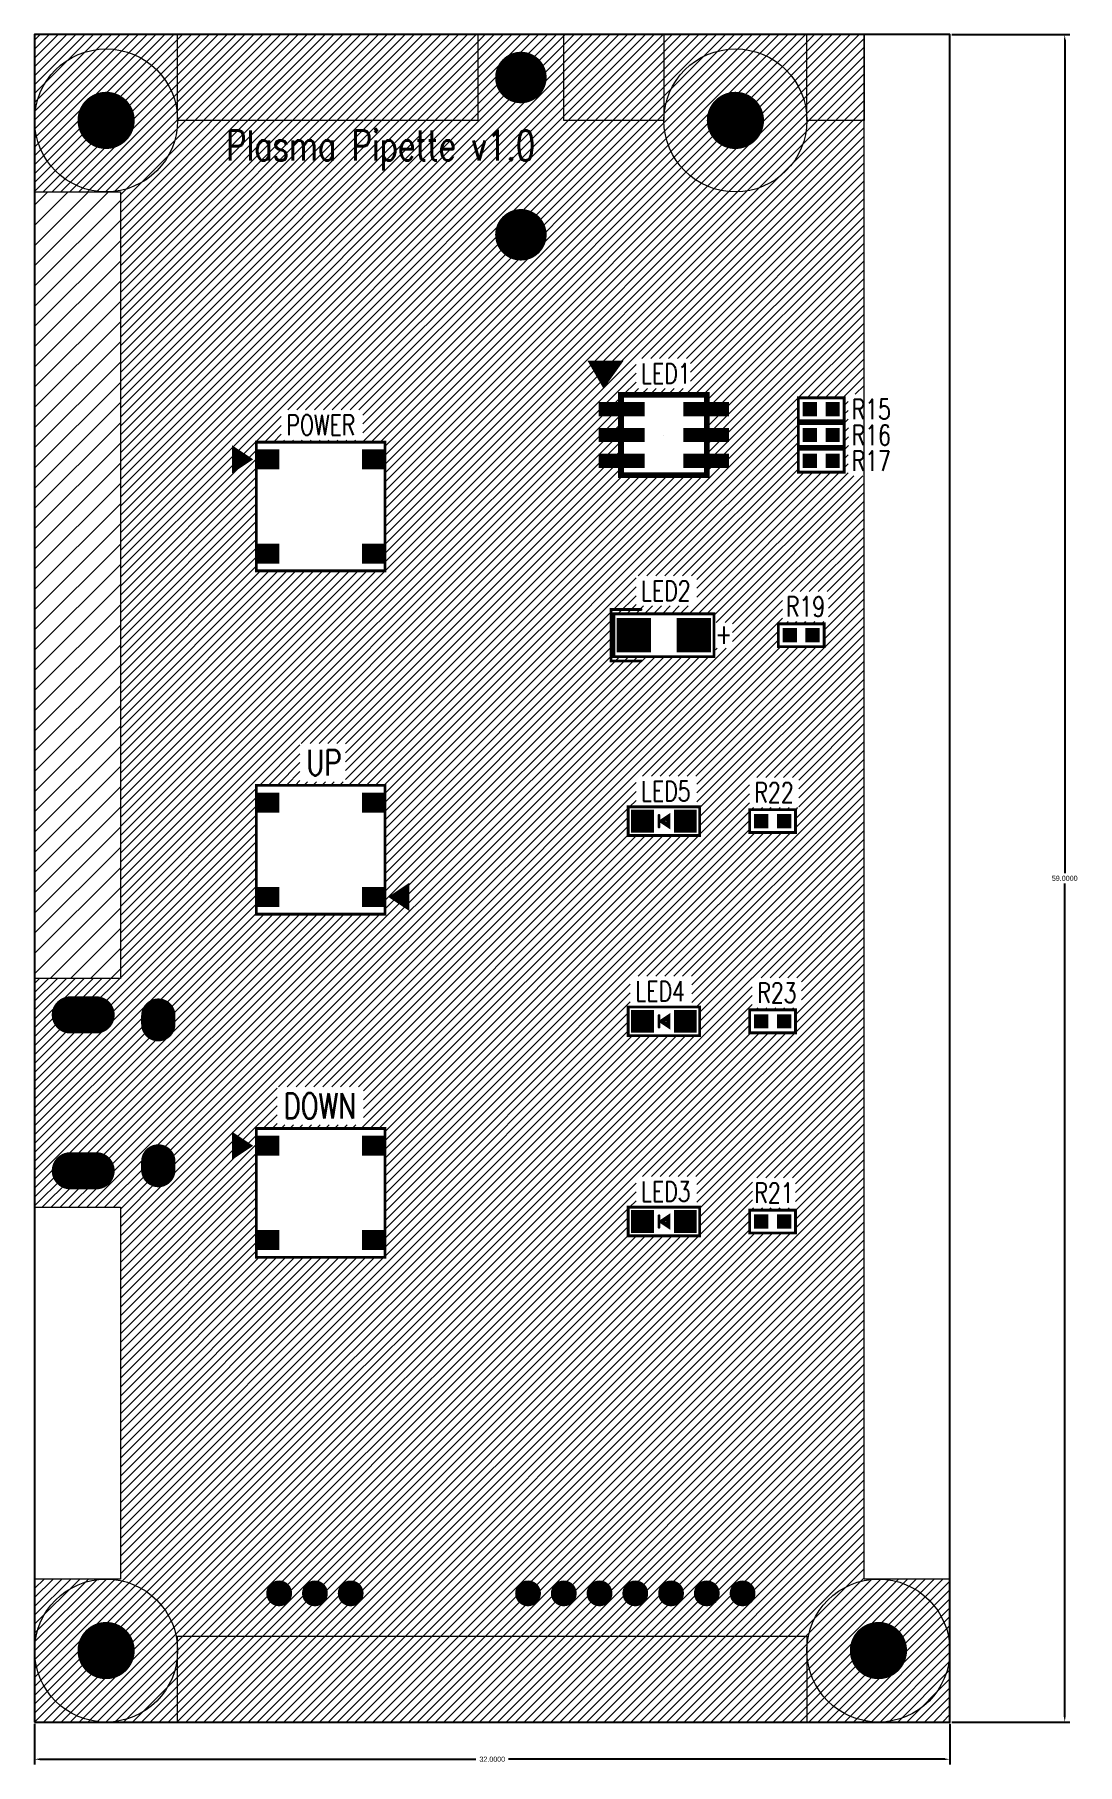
# Model space of a CAD drawing. Extents: x 0 to 36.5, y -1.5 to 59.
import ezdxf
from ezdxf.enums import TextEntityAlignment as Align

# ---------------------------------------------------------------- set-up
doc = ezdxf.new("R2010")
doc.units = 0
doc.header["$MEASUREMENT"] = 0
doc.linetypes.add('KEEPOUT_10000000$0', pattern=[2, 1, 1])
doc.layers.get('0').update_dxf_attribs({"linetype": 'CONTINUOUS'})
doc.layers.get('Defpoints').update_dxf_attribs({"linetype": 'CONTINUOUS'})
for name, color, linetype, lineweight in [('AM_5', 92, 'CONTINUOUS', 15), ('AM_8', 1, 'CONTINUOUS', 15), ('KEEPOUT_00', 1, 'CONTINUOUS', 15), ('KEEPOUT_01', 1, 'CONTINUOUS', 15)]:
    doc.layers.add(name, color=color, linetype=linetype, lineweight=lineweight)
for name, color, linetype in [('DRIL_NPLTE_THRU_01', 96, 'CONTINUOUS'), ('DRIL_PLTE_THRU_01', 96, 'CONTINUOUS'), ('DRIL_SYMBOL', 254, 'CONTINUOUS'), ('PADS_INNER', 3, 'CONTINUOUS'), ('PADS_TOP', 3, 'CONTINUOUS'), ('PART_NAME_01', 250, 'CONTINUOUS'), ('PART_TOP_2DLINE_00', 254, 'CONTINUOUS'), ('PART_TOP_2DLINE_01', 254, 'CONTINUOUS'), ('PART_TOP_2DLINE_126', 254, 'CONTINUOUS'), ('PART_TOP_TEXT_126', 254, 'CONTINUOUS'), ('TAG_00', 254, 'CONTINUOUS'), ('TAG_01', 254, 'CONTINUOUS'), ('TEXT_126', 254, 'CONTINUOUS')]:
    doc.layers.add(name, color=color, linetype=linetype)
doc.styles.add('W0$1', font='simplex', dxfattribs={"width": 0.75})
doc.styles.add('W0$127', font='simplex', dxfattribs={"width": 0.75})
doc.dimstyles.new('Standard$0', dxfattribs={"dimtxt": 0.18, "dimasz": 0.18, "dimexe": 0.18, "dimexo": 0.0625, "dimgap": 0.09, "dimtad": 0, "dimtih": 1, "dimtoh": 1, "dimdec": 4, "dimzin": 0, "dimdsep": 46, "dimtxsty": 'Standard', "dimcen": 0.09, "dimadec": 0, "dimazin": 0, "dimtfac": 1, "dimtdec": 4, "dimtofl": 0, "dimtmove": 0, "dimatfit": 3, "dimfxl": 1, "dimtolj": 1, "dimtzin": 0, "dimarcsym": 0})

msp = doc.modelspace()

# ---------------------------------------------------------------- texts
at = {"layer": 'TEXT_126', "style": 'W0$1', "width": 0.75}
msp.add_text('Plasma Pipette v1.0', height=1.05, dxfattribs=at).set_placement((6.7, 54.6))

# ---------------------------------------------------------------- blocks, each defined once
blk = doc.blocks.new('KEEPOUT_27')
at = {"layer": 'KEEPOUT_00', "linetype": 'KEEPOUT_10000000$0'}
blk.add_lwpolyline([(0, 5), (0, 18), (3, 18), (3, 5)], close=True, dxfattribs=at)
blk = doc.blocks.new('KEEPOUT_28')
at = {"layer": 'KEEPOUT_00', "linetype": 'KEEPOUT_10000000$0'}
blk.add_lwpolyline([(0, 5), (0, 59), (3, 59), (3, 5)], close=True, dxfattribs=at)
blk = doc.blocks.new('KEEPOUT_30')
at = {"layer": 'KEEPOUT_00', "linetype": 'KEEPOUT_10000000$0'}
blk.add_lwpolyline([(0, 5), (0, 32.5), (3, 32.5), (3, 5)], close=True, dxfattribs=at)
blk = doc.blocks.new('KEEPOUT_31')
at = {"layer": 'KEEPOUT_01', "linetype": 'KEEPOUT_10000000$0'}
blk.add_lwpolyline([(-27, 0), (-37.5, 0), (-37.5, 3), (-27, 3)], close=True, dxfattribs=at)
blk = doc.blocks.new('KEEPOUT_32')
at = {"layer": 'KEEPOUT_01', "linetype": 'KEEPOUT_10000000$0'}
blk.add_lwpolyline([(-13.8, 0), (-35.8, 0), (-35.8, 3), (-13.8, 3)], close=True, dxfattribs=at)
blk = doc.blocks.new('KEEPOUT_39')
at = {"layer": 'KEEPOUT_01', "linetype": 'KEEPOUT_10000000$0'}
blk.add_lwpolyline([(-35.4, 0), (-38.9, 0), (-38.9, 3), (-35.4, 3)], close=True, dxfattribs=at)
blk = doc.blocks.new('KEEPOUT_40')
at = {"layer": 'KEEPOUT_01', "linetype": 'KEEPOUT_10000000$0'}
blk.add_lwpolyline([(-36.9, 0), (-38.9, 0), (-38.9, 3), (-36.9, 3)], close=True, dxfattribs=at)
blk = doc.blocks.new('DRIL_HOLE_0')
blk.add_lwpolyline([(0, 0, 1), (0, 0, 1)], format="xyb", close=True)
blk = doc.blocks.new('PAD_0')
blk.add_lwpolyline([(0, 0, 1), (0, 0, 1)], format="xyb", close=True)
blk = doc.blocks.new('STK_BOT_296')
at = {"layer": 'DRIL_NPLTE_THRU_01'}
blk.add_blockref('DRIL_HOLE_0', (0, 0), dxfattribs=at)
at = {"layer": 'PADS_INNER'}
blk.add_blockref('PAD_0', (0, 0), dxfattribs=at)
at = {"layer": 'PADS_TOP'}
blk.add_blockref('PAD_0', (0, 0), dxfattribs=at)
blk = doc.blocks.new('SYM_BOT_4')
for p in [(-0.4, 0), (0.4, 0)]:
    blk.add_blockref('STK_BOT_296', p)
blk = doc.blocks.new('PART_BOT_1')
blk.add_blockref('SYM_BOT_4', (0, 0))
blk = doc.blocks.new('PART_BOT_2')
blk.add_blockref('SYM_BOT_4', (0, 0))
blk = doc.blocks.new('PART_BOT_3')
blk.add_blockref('SYM_BOT_4', (0, 0))
blk = doc.blocks.new('PART_BOT_4')
blk.add_blockref('SYM_BOT_4', (0, 0))
blk = doc.blocks.new('PART_BOT_5')
blk.add_blockref('SYM_BOT_4', (0, 0))
blk = doc.blocks.new('PART_BOT_6')
blk.add_blockref('SYM_BOT_4', (0, 0))
blk = doc.blocks.new('PART_BOT_7')
blk.add_blockref('SYM_BOT_4', (0, 0))
blk = doc.blocks.new('PART_BOT_8')
blk.add_blockref('SYM_BOT_4', (0, 0))
blk = doc.blocks.new('PART_BOT_9')
blk.add_blockref('SYM_BOT_4', (0, 0))
blk = doc.blocks.new('PART_BOT_12')
blk.add_blockref('SYM_BOT_4', (0, 0))
blk = doc.blocks.new('STK_BOT_359')
at = {"layer": 'DRIL_NPLTE_THRU_01'}
blk.add_blockref('DRIL_HOLE_0', (0, 0), dxfattribs=at)
at = {"layer": 'PADS_INNER'}
blk.add_blockref('PAD_0', (0, 0), dxfattribs=at)
at = {"layer": 'PADS_TOP'}
blk.add_blockref('PAD_0', (0, 0), dxfattribs=at)
blk = doc.blocks.new('SYM_BOT_12')
for p in [(0, 1.2), (-0.95, -1.2), (0.95, -1.2)]:
    blk.add_blockref('STK_BOT_359', p)
blk = doc.blocks.new('PART_BOT_20')
blk.add_blockref('SYM_BOT_12', (0, 0))
blk = doc.blocks.new('PART_BOT_21')
blk.add_blockref('SYM_BOT_12', (0, 0))
blk = doc.blocks.new('PART_BOT_22')
blk.add_blockref('SYM_BOT_12', (0, 0))
blk = doc.blocks.new('STK_BOT_302')
at = {"layer": 'DRIL_NPLTE_THRU_01'}
blk.add_blockref('DRIL_HOLE_0', (0, 0), dxfattribs=at)
at = {"layer": 'PADS_INNER'}
blk.add_blockref('PAD_0', (0, 0), dxfattribs=at)
at = {"layer": 'PADS_TOP'}
blk.add_blockref('PAD_0', (0, 0), dxfattribs=at)
blk = doc.blocks.new('SYM_BOT_8')
for p in [(-0.4, 0), (0.4, 0)]:
    blk.add_blockref('STK_BOT_302', p)
blk = doc.blocks.new('PART_BOT_23')
blk.add_blockref('SYM_BOT_8', (0, 0))
blk = doc.blocks.new('PART_BOT_26')
blk.add_blockref('SYM_BOT_8', (0, 0))
blk = doc.blocks.new('PART_BOT_27')
blk.add_blockref('SYM_BOT_8', (0, 0))
blk = doc.blocks.new('PART_BOT_28')
blk.add_blockref('SYM_BOT_8', (0, 0))
blk = doc.blocks.new('SMOOTH_0$1')
at = {"const_width": 0.05}
blk.add_lwpolyline([(-0.025, 0, 1), (0.025, 0, 1)], format="xyb", close=True, dxfattribs=at)
blk = doc.blocks.new('PART_BODY_TOP_7')
at = {"layer": 'PART_TOP_2DLINE_01', "const_width": 0.1}
blk.add_lwpolyline([(-0.8, 0.4), (0.8, 0.4), (0.8, -0.4), (-0.8, -0.4)], close=True, dxfattribs=at)
at = {"layer": 'PART_TOP_2DLINE_01'}
for p in [(-0.8, 0.4), (0.8, 0.4), (-0.8, -0.4), (0.8, -0.4)]:
    blk.add_blockref('SMOOTH_0$1', p, dxfattribs=at)
blk = doc.blocks.new('PAD_1')
at = {"const_width": 0.5}
blk.add_lwpolyline([(-0.25, 0), (0.25, 0)], dxfattribs=at)
blk = doc.blocks.new('STK_TOP_302')
at = {"layer": 'DRIL_NPLTE_THRU_01'}
blk.add_blockref('DRIL_HOLE_0', (0, 0), dxfattribs=at)
at = {"layer": 'PADS_INNER'}
blk.add_blockref('PAD_0', (0, 0), dxfattribs=at)
at = {"layer": 'PADS_TOP'}
blk.add_blockref('PAD_1', (0, 0), dxfattribs=at)
blk = doc.blocks.new('SYM_TOP_8')
for name, p in [('STK_TOP_302', (-0.4, 0)), ('PART_BODY_TOP_7', (0, 0)), ('STK_TOP_302', (0.4, 0))]:
    blk.add_blockref(name, p)
blk = doc.blocks.new('PART_TOP_29')
blk.add_blockref('SYM_TOP_8', (0, 0))
at = {"layer": 'PART_NAME_01', "style": 'W0$1', "width": 0.75}
blk.add_text('R19', height=0.7, dxfattribs=at).set_placement((0.15, 1), align=Align.MIDDLE_CENTER)
blk = doc.blocks.new('PART_BOT_30')
blk.add_blockref('SYM_BOT_8', (0, 0))
blk = doc.blocks.new('PART_BOT_31')
blk.add_blockref('SYM_BOT_8', (0, 0))
blk = doc.blocks.new('PART_BOT_32')
blk.add_blockref('SYM_BOT_8', (0, 0))
blk = doc.blocks.new('PART_BOT_33')
blk.add_blockref('SYM_BOT_8', (0, 0))
blk = doc.blocks.new('PART_BOT_34')
blk.add_blockref('SYM_BOT_8', (0, 0))
blk = doc.blocks.new('PART_BOT_35')
blk.add_blockref('SYM_BOT_8', (0, 0))
blk = doc.blocks.new('PART_BOT_36')
blk.add_blockref('SYM_BOT_8', (0, 0))
blk = doc.blocks.new('PART_BOT_37')
blk.add_blockref('SYM_BOT_8', (0, 0))
blk = doc.blocks.new('PART_BOT_38')
blk.add_blockref('SYM_BOT_8', (0, 0))
blk = doc.blocks.new('PART_BOT_39')
blk.add_blockref('SYM_BOT_8', (0, 0))
blk = doc.blocks.new('PART_BOT_40')
blk.add_blockref('SYM_BOT_8', (0, 0))
blk = doc.blocks.new('PART_BODY_TOP_9')
at = {"layer": 'PART_TOP_2DLINE_01', "const_width": 0.1}
blk.add_lwpolyline([(-0.8, 0.9), (-1.85, 0.9), (-1.85, -0.9), (-0.8, -0.9)], dxfattribs=at)
blk.add_lwpolyline([(-1.75, 0.75), (1.75, 0.75), (1.75, -0.75), (-1.75, -0.75)], close=True, dxfattribs=at)
at = {"layer": 'PART_TOP_2DLINE_01'}
for p in [(-1.85, 0.9), (-1.75, 0.75), (-0.8, 0.9), (1.75, 0.75), (-1.85, -0.9), (-1.75, -0.75), (-0.8, -0.9), (1.75, -0.75)]:
    blk.add_blockref('SMOOTH_0$1', p, dxfattribs=at)
at = {"layer": 'PART_TOP_TEXT_126', "style": 'W0$1', "width": 0.75}
blk.add_text('+', height=0.7, dxfattribs=at).set_placement((1.8, -0.3))
blk = doc.blocks.new('PAD_5')
at = {"const_width": 1.2}
blk.add_lwpolyline([(-0.6, 0), (0.6, 0)], dxfattribs=at)
blk = doc.blocks.new('STK_TOP_367')
at = {"layer": 'DRIL_NPLTE_THRU_01'}
blk.add_blockref('DRIL_HOLE_0', (0, 0), dxfattribs=at)
at = {"layer": 'PADS_INNER'}
blk.add_blockref('PAD_0', (0, 0), dxfattribs=at)
at = {"layer": 'PADS_TOP'}
blk.add_blockref('PAD_5', (0, 0), dxfattribs=at)
blk = doc.blocks.new('SYM_TOP_10')
for name, p in [('PART_BODY_TOP_9', (0, 0)), ('STK_TOP_367', (-1.05, 0)), ('STK_TOP_367', (1.05, 0))]:
    blk.add_blockref(name, p)
blk = doc.blocks.new('PART_TOP_43')
blk.add_blockref('SYM_TOP_10', (0, 0))
at = {"layer": 'PART_NAME_01', "style": 'W0$1', "width": 0.75}
blk.add_text('LED2', height=0.7, dxfattribs=at).set_placement((-0.8, 1.2))
blk = doc.blocks.new('SMOOTH_0$2')
at = {"const_width": 0.1}
blk.add_lwpolyline([(-0.05, 0, 1), (0.05, 0, 1)], format="xyb", close=True, dxfattribs=at)
blk = doc.blocks.new('SMOOTH_0$4')
at = {"const_width": 0.2}
blk.add_lwpolyline([(-0.1, 0, 1), (0.1, 0, 1)], format="xyb", close=True, dxfattribs=at)
blk = doc.blocks.new('PART_BODY_TOP_14')
at = {"layer": 'PART_TOP_2DLINE_00'}
for points, const_width in [([(-2.5, 2.5), (-1.6, 2.5), (-2.1, 1.8)], 0.2), ([(-2.225, 2.35), (-1.9, 2.35), (-2.075, 2.125)], 0.4), ([(-1.5, 1.4), (1.5, 1.4), (1.5, -1.4), (-1.5, -1.4)], 0.2)]:
    blk.add_lwpolyline(points, close=True, dxfattribs=dict(at, const_width=const_width))
at = {"layer": 'TAG_00'}
blk.add_lwpolyline([(0, 0), (0, 0)], dxfattribs=at)
blk.add_lwpolyline([(0, 0), (0, 0)], dxfattribs=at)
at = {"layer": 'TAG_01'}
blk.add_lwpolyline([(0, 0), (0, 0)], dxfattribs=at)
blk.add_lwpolyline([(0, 0), (0, 0)], dxfattribs=at)
at = {"layer": 'PART_TOP_2DLINE_00'}
for name, p in [('SMOOTH_0$2', (-2.5, 2.5)), ('SMOOTH_0$4', (-2.225, 2.35)), ('SMOOTH_0$4', (-1.9, 2.35)), ('SMOOTH_0$2', (-1.6, 2.5)), ('SMOOTH_0$4', (-2.075, 2.125)), ('SMOOTH_0$2', (-2.1, 1.8)), ('SMOOTH_0$2', (-1.5, 1.4)), ('SMOOTH_0$2', (1.5, 1.4)), ('SMOOTH_0$2', (-1.5, -1.4)), ('SMOOTH_0$2', (1.5, -1.4))]:
    blk.add_blockref(name, p, dxfattribs=at)
blk = doc.blocks.new('PAD_10')
at = {"const_width": 0.5}
blk.add_lwpolyline([(-0.8, 0), (0.8, 0)], dxfattribs=at)
blk = doc.blocks.new('STK_TOP_427')
at = {"layer": 'DRIL_NPLTE_THRU_01'}
blk.add_blockref('DRIL_HOLE_0', (0, 0), dxfattribs=at)
at = {"layer": 'PADS_INNER'}
blk.add_blockref('PAD_0', (0, 0), dxfattribs=at)
at = {"layer": 'PADS_TOP'}
blk.add_blockref('PAD_10', (0, 0), dxfattribs=at)
blk = doc.blocks.new('SYM_TOP_15')
for name, p in [('PART_BODY_TOP_14', (0, 0)), ('STK_TOP_427', (-1.475, 0.9)), ('STK_TOP_427', (1.475, 0.9)), ('STK_TOP_427', (-1.475, 0)), ('STK_TOP_427', (1.475, 0)), ('STK_TOP_427', (-1.475, -0.9)), ('STK_TOP_427', (1.475, -0.9))]:
    blk.add_blockref(name, p)
blk = doc.blocks.new('PART_TOP_47')
blk.add_blockref('SYM_TOP_15', (0, 0))
at = {"layer": 'PART_NAME_01', "style": 'W0$1', "width": 0.75}
blk.add_text('LED1', height=0.7, dxfattribs=at).set_placement((-0.8, 1.8))
blk = doc.blocks.new('PART_TOP_48')
blk.add_blockref('SYM_TOP_8', (0, 0))
at = {"layer": 'PART_NAME_01', "style": 'W0$1', "width": 0.75}
blk.add_text('R15', height=0.7, rotation=180, dxfattribs=at).set_placement((-1.75, 0), align=Align.MIDDLE_CENTER)
blk = doc.blocks.new('PART_TOP_49')
blk.add_blockref('SYM_TOP_8', (0, 0))
at = {"layer": 'PART_NAME_01', "style": 'W0$1', "width": 0.75}
blk.add_text('R16', height=0.7, rotation=180, dxfattribs=at).set_placement((-1.75, 0), align=Align.MIDDLE_CENTER)
blk = doc.blocks.new('PART_TOP_50')
blk.add_blockref('SYM_TOP_8', (0, 0))
at = {"layer": 'PART_NAME_01', "style": 'W0$1', "width": 0.75}
blk.add_text('R17', height=0.7, rotation=180, dxfattribs=at).set_placement((-1.75, 0), align=Align.MIDDLE_CENTER)
blk = doc.blocks.new('PART_BOT_54')
blk.add_blockref('SYM_BOT_8', (0, 0))
blk = doc.blocks.new('PART_BOT_55')
blk.add_blockref('SYM_BOT_8', (0, 0))
blk = doc.blocks.new('PART_BOT_57')
blk.add_blockref('SYM_BOT_8', (0, 0))
blk = doc.blocks.new('PART_BOT_58')
blk.add_blockref('SYM_BOT_8', (0, 0))
blk = doc.blocks.new('PART_BOT_59')
blk.add_blockref('SYM_BOT_8', (0, 0))
blk = doc.blocks.new('PART_BODY_TOP_19')
at = {"layer": 'KEEPOUT_01', "linetype": 'KEEPOUT_10000000$0'}
blk.add_lwpolyline([(-2.25, 2.25), (2.25, 2.25), (2.25, -2.25), (-2.25, -2.25)], close=True, dxfattribs=at)
at = {"layer": 'PART_TOP_2DLINE_01', "const_width": 0.1}
blk.add_lwpolyline([(-3.05, 2.05), (-2.45, 1.65), (-3.05, 1.25)], close=True, dxfattribs=at)
for points in [[(-3.05, 1.95), (-2.9, 1.95)], [(-3.05, 1.85), (-2.75, 1.85)], [(-3.05, 1.75), (-2.6, 1.75)], [(-3.05, 1.65), (-2.45, 1.65)], [(-3.05, 1.55), (-2.6, 1.55)], [(-3.05, 1.45), (-2.75, 1.45)], [(-3.05, 1.35), (-2.9, 1.35)]]:
    blk.add_lwpolyline(points, dxfattribs=at)
at = {"layer": 'PART_TOP_2DLINE_126', "const_width": 0.1}
for points in [[(-2.25, 2.25), (2.25, 2.25), (2.25, -2.25), (-2.25, -2.25)], [(-2.25, -2.25), (2.25, -2.25), (2.25, 2.25), (-2.25, 2.25)]]:
    blk.add_lwpolyline(points, close=True, dxfattribs=at)
at = {"layer": 'PART_TOP_2DLINE_01'}
for p in [(-3.05, 2.05), (-3.05, 1.95), (-3.05, 1.85), (-2.9, 1.95), (-2.75, 1.85), (-3.05, 1.75), (-3.05, 1.65), (-3.05, 1.55), (-3.05, 1.45), (-3.05, 1.35), (-3.05, 1.25), (-2.9, 1.35), (-2.75, 1.45), (-2.6, 1.75), (-2.6, 1.55), (-2.45, 1.65), (-2.45, 1.65)]:
    blk.add_blockref('SMOOTH_0$1', p, dxfattribs=at)
at = {"layer": 'PART_TOP_2DLINE_126'}
for p in [(-2.25, 2.25), (-2.25, 2.25), (2.25, 2.25), (2.25, 2.25), (-2.25, -2.25), (-2.25, -2.25), (2.25, -2.25), (2.25, -2.25)]:
    blk.add_blockref('SMOOTH_0$1', p, dxfattribs=at)
blk = doc.blocks.new('PAD_16')
at = {"const_width": 0.7}
blk.add_lwpolyline([(-0.425, 0), (0.425, 0)], dxfattribs=at)
blk = doc.blocks.new('STK_TOP_304')
at = {"layer": 'DRIL_NPLTE_THRU_01'}
blk.add_blockref('DRIL_HOLE_0', (0, 0), dxfattribs=at)
at = {"layer": 'PADS_INNER'}
blk.add_blockref('PAD_0', (0, 0), dxfattribs=at)
at = {"layer": 'PADS_TOP'}
blk.add_blockref('PAD_16', (0, 0), dxfattribs=at)
blk = doc.blocks.new('SYM_TOP_20')
for name, p in [('PART_BODY_TOP_19', (0, 0)), ('STK_TOP_304', (-1.875, 1.65)), ('STK_TOP_304', (1.875, 1.65)), ('STK_TOP_304', (-1.875, -1.65)), ('STK_TOP_304', (1.875, -1.65))]:
    blk.add_blockref(name, p)
blk = doc.blocks.new('PART_TOP_61')
blk.add_blockref('SYM_TOP_20', (0, 0))
at = {"layer": 'PART_NAME_01', "style": 'W0$127', "width": 0.75}
blk.add_text('UP', height=0.889, rotation=180, dxfattribs=at).set_placement((0.5, -2.6))
blk = doc.blocks.new('PART_TOP_62')
blk.add_blockref('SYM_TOP_20', (0, 0))
at = {"layer": 'PART_NAME_01', "style": 'W0$127', "width": 0.75}
blk.add_text('DOWN', height=0.889, dxfattribs=at).set_placement((-1.3, 2.6))
blk = doc.blocks.new('PART_TOP_63')
blk.add_blockref('SYM_TOP_8', (0, 0))
at = {"layer": 'PART_NAME_01', "style": 'W0$1', "width": 0.75}
blk.add_text('R21', height=0.7, dxfattribs=at).set_placement((0.05, 1), align=Align.MIDDLE_CENTER)
blk = doc.blocks.new('PART_TOP_64')
blk.add_blockref('SYM_TOP_8', (0, 0))
at = {"layer": 'PART_NAME_01', "style": 'W0$1', "width": 0.75}
blk.add_text('R22', height=0.7, dxfattribs=at).set_placement((0.05, 1), align=Align.MIDDLE_CENTER)
blk = doc.blocks.new('PART_TOP_65')
blk.add_blockref('SYM_TOP_8', (0, 0))
at = {"layer": 'PART_NAME_01', "style": 'W0$1', "width": 0.75}
blk.add_text('R23', height=0.7, dxfattribs=at).set_placement((0.15, 1), align=Align.MIDDLE_CENTER)
blk = doc.blocks.new('PART_BODY_TOP_21')
at = {"layer": 'PART_TOP_2DLINE_01', "const_width": 0.1}
for points in [[(-1.249, 0.5), (1.25, 0.5), (1.25, -0.501), (-1.249, -0.501)], [(-0.12, 0), (0.18, 0.2), (0.18, -0.2)]]:
    blk.add_lwpolyline(points, close=True, dxfattribs=at)
for points in [[(-0.17, 0.2), (-0.17, -0.2)], [(0, 0), (0.11, 0.07), (0.11, -0.07), (0, 0)]]:
    blk.add_lwpolyline(points, dxfattribs=at)
at = {"layer": 'PART_TOP_2DLINE_01'}
for p in [(-1.249, 0.5), (-0.17, 0.2), (-0.12, 0), (0, 0), (0, 0), (0.11, 0.07), (0.18, 0.2), (1.25, 0.5), (-1.249, -0.501), (-0.17, -0.2), (0.11, -0.07), (0.18, -0.2), (1.25, -0.501)]:
    blk.add_blockref('SMOOTH_0$1', p, dxfattribs=at)
blk = doc.blocks.new('PAD_2')
at = {"const_width": 0.8}
blk.add_lwpolyline([(-0.4, 0), (0.4, 0)], dxfattribs=at)
blk = doc.blocks.new('STK_TOP_487')
at = {"layer": 'DRIL_NPLTE_THRU_01'}
blk.add_blockref('DRIL_HOLE_0', (0, 0), dxfattribs=at)
at = {"layer": 'PADS_INNER'}
blk.add_blockref('PAD_0', (0, 0), dxfattribs=at)
at = {"layer": 'PADS_TOP'}
blk.add_blockref('PAD_2', (0, 0), dxfattribs=at)
blk = doc.blocks.new('SYM_TOP_22')
for name, p in [('STK_TOP_487', (-0.75, 0)), ('PART_BODY_TOP_21', (0, 0)), ('STK_TOP_487', (0.75, 0))]:
    blk.add_blockref(name, p)
blk = doc.blocks.new('PART_TOP_66')
blk.add_blockref('SYM_TOP_22', (0, 0))
at = {"layer": 'PART_NAME_01', "style": 'W0$1', "width": 0.75}
blk.add_text('LED3', height=0.7, dxfattribs=at).set_placement((-0.8, 0.7))
blk = doc.blocks.new('PART_TOP_67')
blk.add_blockref('SYM_TOP_22', (0, 0))
at = {"layer": 'PART_NAME_01', "style": 'W0$1', "width": 0.75}
blk.add_text('LED4', height=0.7, dxfattribs=at).set_placement((-1, 0.7))
blk = doc.blocks.new('PART_TOP_68')
blk.add_blockref('SYM_TOP_22', (0, 0))
at = {"layer": 'PART_NAME_01', "style": 'W0$1', "width": 0.75}
blk.add_text('LED5', height=0.7, dxfattribs=at).set_placement((-0.8, 0.7))
blk = doc.blocks.new('PART_TOP_69')
blk.add_blockref('SYM_TOP_20', (0, 0))
at = {"layer": 'PART_NAME_01', "style": 'W0$1', "width": 0.75}
blk.add_text('POWER', height=0.7, dxfattribs=at).set_placement((-1.2, 2.5))
blk = doc.blocks.new('PART_BOT_71')
blk.add_blockref('SYM_BOT_4', (0, 0))
blk = doc.blocks.new('PART_BOT_72')
blk.add_blockref('SYM_BOT_4', (0, 0))
blk = doc.blocks.new('PART_BOT_73')
blk.add_blockref('SYM_BOT_8', (0, 0))
blk = doc.blocks.new('PART_BOT_74')
blk.add_blockref('SYM_BOT_8', (0, 0))
blk = doc.blocks.new('PART_BOT_78')
blk.add_blockref('SYM_BOT_8', (0, 0))
blk = doc.blocks.new('PART_BODY_BOT_29')
at = {"layer": 'KEEPOUT_00', "linetype": 'KEEPOUT_10000000$0'}
blk.add_lwpolyline([(-2.5, 0, 1), (2.5, 0, 1)], format="xyb", close=True, dxfattribs=at)
blk = doc.blocks.new('DRIL_SYMBOL_2')
at = {"layer": 'DRIL_SYMBOL', "const_width": 0.0508}
for points in [[(-0.254, 0), (0.254, 0)], [(0, -0.254), (0, 0.254)]]:
    blk.add_lwpolyline(points, dxfattribs=at)
blk = doc.blocks.new('DRIL_HOLE_2')
at = {"const_width": 1}
blk.add_lwpolyline([(-0.5, 0, 1), (0.5, 0, 1)], format="xyb", close=True, dxfattribs=at)
blk.add_blockref('DRIL_SYMBOL_2', (0, 0))
blk = doc.blocks.new('PAD_21')
at = {"const_width": 1}
blk.add_lwpolyline([(0, -0.5, 1), (0, 0.5, 1)], format="xyb", close=True, dxfattribs=at)
blk = doc.blocks.new('STK_BOT_516')
at = {"layer": 'DRIL_NPLTE_THRU_01'}
blk.add_blockref('DRIL_HOLE_2', (0, 0), dxfattribs=at)
at = {"layer": 'PADS_INNER'}
blk.add_blockref('PAD_21', (0, 0), dxfattribs=at)
at = {"layer": 'PADS_TOP'}
blk.add_blockref('PAD_21', (0, 0), dxfattribs=at)
blk = doc.blocks.new('SYM_BOT_27')
for name in ['PART_BODY_BOT_29', 'STK_BOT_516']:
    blk.add_blockref(name, (0, 0))
blk = doc.blocks.new('PART_BOT_81')
blk.add_blockref('SYM_BOT_27', (0, 0))
blk = doc.blocks.new('PART_BOT_82')
blk.add_blockref('SYM_BOT_27', (0, 0))
blk = doc.blocks.new('PART_BOT_83')
blk.add_blockref('SYM_BOT_27', (0, 0))
blk = doc.blocks.new('PART_BOT_84')
blk.add_blockref('SYM_BOT_27', (0, 0))
blk = doc.blocks.new('PART_BOT_89')
blk.add_blockref('SYM_BOT_8', (0, 0))
blk = doc.blocks.new('STK_BOT_525')
at = {"layer": 'DRIL_PLTE_THRU_01'}
blk.add_blockref('DRIL_HOLE_0', (0, 0), dxfattribs=at)
at = {"layer": 'PADS_INNER'}
blk.add_blockref('PAD_0', (0, 0), dxfattribs=at)
at = {"layer": 'PADS_TOP'}
blk.add_blockref('PAD_0', (0, 0), dxfattribs=at)
blk = doc.blocks.new('STK_BOT_524')
at = {"layer": 'DRIL_PLTE_THRU_01'}
blk.add_blockref('DRIL_HOLE_0', (0, 0), dxfattribs=at)
at = {"layer": 'PADS_INNER'}
blk.add_blockref('PAD_0', (0, 0), dxfattribs=at)
at = {"layer": 'PADS_TOP'}
blk.add_blockref('PAD_0', (0, 0), dxfattribs=at)
blk = doc.blocks.new('STK_BOT_526')
at = {"layer": 'DRIL_PLTE_THRU_01'}
blk.add_blockref('DRIL_HOLE_0', (0, 0), dxfattribs=at)
at = {"layer": 'PADS_INNER'}
blk.add_blockref('PAD_0', (0, 0), dxfattribs=at)
at = {"layer": 'PADS_TOP'}
blk.add_blockref('PAD_0', (0, 0), dxfattribs=at)
blk = doc.blocks.new('DRIL_SYMBOL_1$8')
at = {"layer": 'DRIL_SYMBOL', "const_width": 0.0508}
for points in [[(-0.254, 0), (0.254, 0)], [(0, -0.254), (0, 0.254)]]:
    blk.add_lwpolyline(points, dxfattribs=at)
blk = doc.blocks.new('DRIL_HOLE_1$8')
at = {"const_width": 0.9}
blk.add_lwpolyline([(-0.45, 0, 1), (0.45, 0, 1)], format="xyb", close=True, dxfattribs=at)
blk.add_blockref('DRIL_SYMBOL_1$8', (0, 0))
blk = doc.blocks.new('PAD_25')
at = {"const_width": 0.9}
blk.add_lwpolyline([(0, -0.45, 1), (0, 0.45, 1)], format="xyb", close=True, dxfattribs=at)
blk = doc.blocks.new('STK_BOT_523')
at = {"layer": 'DRIL_NPLTE_THRU_01'}
blk.add_blockref('DRIL_HOLE_1$8', (0, 0), dxfattribs=at)
at = {"layer": 'PADS_INNER'}
blk.add_blockref('PAD_25', (0, 0), dxfattribs=at)
at = {"layer": 'PADS_TOP'}
blk.add_blockref('PAD_25', (0, 0), dxfattribs=at)
blk = doc.blocks.new('STK_BOT_433')
at = {"layer": 'DRIL_PLTE_THRU_01'}
blk.add_blockref('DRIL_HOLE_0', (0, 0), dxfattribs=at)
at = {"layer": 'PADS_INNER'}
blk.add_blockref('PAD_0', (0, 0), dxfattribs=at)
at = {"layer": 'PADS_TOP'}
blk.add_blockref('PAD_0', (0, 0), dxfattribs=at)
blk = doc.blocks.new('DRIL_SLOT_0002300039000000000')
at = {"const_width": 0.3}
blk.add_lwpolyline([(-0.2, -0.15), (0.2, -0.15, 1), (0.2, 0.15), (-0.2, 0.15, 1)], format="xyb", close=True, dxfattribs=at)
blk = doc.blocks.new('PAD_12')
at = {"const_width": 0.6}
blk.add_lwpolyline([(-0.15, -0.3), (0.15, -0.3, 1), (0.15, 0.3), (-0.15, 0.3, 1)], format="xyb", close=True, dxfattribs=at)
blk = doc.blocks.new('STK_BOT_434')
at = {"layer": 'DRIL_PLTE_THRU_01'}
blk.add_blockref('DRIL_SLOT_0002300039000000000', (0, 0), dxfattribs=at)
at = {"layer": 'PADS_INNER'}
blk.add_blockref('PAD_12', (0, 0), dxfattribs=at)
at = {"layer": 'PADS_TOP'}
blk.add_blockref('PAD_12', (0, 0), dxfattribs=at)
blk = doc.blocks.new('STK_BOT_435')
at = {"layer": 'DRIL_PLTE_THRU_01'}
blk.add_blockref('DRIL_HOLE_0', (0, 0), dxfattribs=at)
at = {"layer": 'PADS_INNER'}
blk.add_blockref('PAD_0', (0, 0), dxfattribs=at)
at = {"layer": 'PADS_TOP'}
blk.add_blockref('PAD_0', (0, 0), dxfattribs=at)
blk = doc.blocks.new('DRIL_SLOT_0002300051000000900')
at = {"const_width": 0.3}
blk.add_lwpolyline([(0.15, -0.35), (0.15, 0.35, 1), (-0.15, 0.35), (-0.15, -0.35, 1)], format="xyb", close=True, dxfattribs=at)
blk = doc.blocks.new('PAD_14')
at = {"const_width": 0.65}
blk.add_lwpolyline([(-0.45, -0.325), (0.45, -0.325, 1), (0.45, 0.325), (-0.45, 0.325, 1)], format="xyb", close=True, dxfattribs=at)
blk = doc.blocks.new('STK_BOT_436')
at = {"layer": 'DRIL_PLTE_THRU_01'}
blk.add_blockref('DRIL_SLOT_0002300051000000900', (0, 0), dxfattribs=at)
at = {"layer": 'PADS_INNER', "rotation": 90}
blk.add_blockref('PAD_14', (0, 0), dxfattribs=at)
at = {"layer": 'PADS_TOP', "rotation": 90}
blk.add_blockref('PAD_14', (0, 0), dxfattribs=at)
blk = doc.blocks.new('DRIL_SYMBOL_0$5')
at = {"layer": 'DRIL_SYMBOL', "const_width": 0.0508}
for points in [[(-0.254, 0), (0.254, 0)], [(0, -0.254), (0, 0.254)]]:
    blk.add_lwpolyline(points, dxfattribs=at)
blk = doc.blocks.new('DRIL_HOLE_0$5')
at = {"const_width": 0.25}
blk.add_lwpolyline([(-0.125, 0, 1), (0.125, 0, 1)], format="xyb", close=True, dxfattribs=at)
blk.add_blockref('DRIL_SYMBOL_0$5', (0, 0))
blk = doc.blocks.new('PAD_15')
at = {"const_width": 0.45}
blk.add_lwpolyline([(0, -0.225, 1), (0, 0.225, 1)], format="xyb", close=True, dxfattribs=at)
blk = doc.blocks.new('STK_BOT_366')
at = {"layer": 'DRIL_PLTE_THRU_01'}
blk.add_blockref('DRIL_HOLE_0$5', (0, 0), dxfattribs=at)
at = {"layer": 'PADS_INNER'}
blk.add_blockref('PAD_15', (0, 0), dxfattribs=at)
at = {"layer": 'PADS_TOP'}
blk.add_blockref('PAD_15', (0, 0), dxfattribs=at)
blk = doc.blocks.new('*D257')
at = {"layer": 'AM_5', "color": 0, "lineweight": -2}
for p, q in [((0, -0.062), (0, -1.48)), ((32, -0.062), (32, -1.48)), ((0.18, -1.3), (15.43, -1.3)), ((31.82, -1.3), (16.57, -1.3))]:
    blk.add_line(p, q, dxfattribs=at)
at = {"layer": 'AM_5', "color": 0}
for points in [[(0.18, -1.27), (0.18, -1.33), (0, -1.3)], [(31.82, -1.27), (31.82, -1.33), (32, -1.3)]]:
    blk.add_solid(points, dxfattribs=at)
at = {"layer": 'Defpoints', "color": 0}
for p in [(0, 0), (32, 0), (32, -1.3)]:
    blk.add_point(p, dxfattribs=at)
at = {"layer": 'AM_5', "color": 0, "insert": (16, -1.3), "char_height": 0.18, "attachment_point": 5}
blk.add_mtext('\\A1;32.0000', dxfattribs=at)
blk = doc.blocks.new('*D259')
at = {"layer": 'AM_5', "color": 0, "lineweight": -2}
for p, q in [((32.062, 59), (36.193, 59)), ((36.013, 58.82), (36.013, 29.68)), ((36.013, 0.18), (36.013, 29.32)), ((32.062, 0), (36.193, 0))]:
    blk.add_line(p, q, dxfattribs=at)
at = {"layer": 'AM_5', "color": 0}
for points in [[(35.983, 58.82), (36.043, 58.82), (36.013, 59)], [(35.983, 0.18), (36.043, 0.18), (36.013, 0)]]:
    blk.add_solid(points, dxfattribs=at)
at = {"layer": 'Defpoints', "color": 0}
for p in [(32, 59), (36.013, 59), (32, 0)]:
    blk.add_point(p, dxfattribs=at)
at = {"layer": 'AM_5', "color": 0, "insert": (36.013, 29.5), "char_height": 0.18, "attachment_point": 5}
blk.add_mtext('\\A1;59.0000', dxfattribs=at)

# ---------------------------------------------------------------- dimensions: what is measured, and where the dimension line sits
at = {"layer": 'AM_5'}
for base, p1, p2, angle, picture, middle in [((36.01268, 59), (32, 0), (32, 59), 90, '*D259', (36.01268, 29.5)), ((32, -1.30017), (0, 0), (32, 0), 0, '*D257', (16, -1.30017))]:
    dim = msp.add_linear_dim(base=base, p1=p1, p2=p2, angle=angle, dimstyle='Standard$0', dxfattribs=at)
    dim.commit()
    dim.dimension.update_dxf_attribs({"geometry": picture, "text_midpoint": middle})

# ---------------------------------------------------------------- hatches: boundary and pattern name
at = {"layer": 'AM_8'}
h = msp.add_hatch(dxfattribs=at)
h.set_pattern_fill('_U', color=256, scale=0.22, angle=45, style=0, pattern_type=0)
h.set_pattern_definition([(45, (0, 0), (-0.1555635, 0.1555635), [])])
h.paths.add_polyline_path([(0, 0), (0, 5), (3, 5), (3, 18), (0, 18), (0, 26), (3, 26), (3, 53.5), (0, 53.5), (0, 59), (29, 59), (29, 46.425), (28.4375, 46.425), (28.4375, 45.375), (28.45, 45.375), (28.45, 44.625), (28.4375, 44.625), (28.4375, 43.575), (29, 43.575), (29, 5), (32, 5), (32, 0)])
edge = h.paths.add_edge_path(flags=16)
edge.add_arc((25, 17.1), 0.025, -270, 0, ccw=False)
edge.add_line((25, 17.125), (25, 17.875))
edge.add_arc((25, 17.9), 0.025, 0, 270, ccw=False)
edge.add_line((25.025, 17.9), (26.575, 17.9))
edge.add_arc((26.6, 17.9), 0.025, -90, 180, ccw=False)
edge.add_line((26.6, 17.875), (26.6, 17.125))
edge.add_arc((26.6, 17.1), 0.025, -180, 90, ccw=False)
edge.add_line((26.575, 17.1), (25.025, 17.1))
h.paths.add_polyline_path([(25.1, 17.975), (25.1, 19.025), (26.6, 19.025), (26.6, 17.975)], flags=16)
edge = h.paths.add_edge_path(flags=16)
edge.add_arc((20.751, 16.999), 0.025, -270, 0, ccw=False)
edge.add_line((20.751, 17.024), (20.751, 17.975))
edge.add_arc((20.751, 18), 0.025, 0, 270, ccw=False)
edge.add_line((20.776, 18), (23.225, 18))
edge.add_arc((23.25, 18), 0.025, -90, 180, ccw=False)
edge.add_line((23.25, 17.975), (23.25, 17.024))
edge.add_arc((23.25, 16.999), 0.025, -180, 90, ccw=False)
edge.add_line((23.225, 16.999), (20.776, 16.999))
h.paths.add_polyline_path([(21.025, 18.025), (21.025, 19.075), (23.15, 19.075), (23.15, 18.025)], flags=16)
edge = h.paths.add_edge_path(flags=16)
edge.add_arc((25, 24.1), 0.025, -270, 0, ccw=False)
edge.add_line((25, 24.125), (25, 24.875))
edge.add_arc((25, 24.9), 0.025, 0, 270, ccw=False)
edge.add_line((25.025, 24.9), (26.575, 24.9))
edge.add_arc((26.6, 24.9), 0.025, -90, 180, ccw=False)
edge.add_line((26.6, 24.875), (26.6, 24.125))
edge.add_arc((26.6, 24.1), 0.025, -180, 90, ccw=False)
edge.add_line((26.575, 24.1), (25.025, 24.1))
h.paths.add_polyline_path([(25.0875, 24.975), (25.0875, 26.025), (26.8125, 26.025), (26.8125, 24.975)], flags=16)
edge = h.paths.add_edge_path(flags=16)
edge.add_arc((20.751, 23.999), 0.025, -270, 0, ccw=False)
edge.add_line((20.751, 24.024), (20.751, 24.975))
edge.add_arc((20.751, 25), 0.025, 0, 270, ccw=False)
edge.add_line((20.776, 25), (23.225, 25))
edge.add_arc((23.25, 25), 0.025, -90, 180, ccw=False)
edge.add_line((23.25, 24.975), (23.25, 24.024))
edge.add_arc((23.25, 23.999), 0.025, -180, 90, ccw=False)
edge.add_line((23.225, 23.999), (20.776, 23.999))
edge = h.paths.add_edge_path(flags=16)
edge.add_arc((7.75, 16.25), 0.025, -270, 0, ccw=False)
edge.add_line((7.75, 16.275), (7.75, 20.725))
edge.add_arc((7.75, 20.75), 0.025, 0, 270, ccw=False)
edge.add_line((7.775, 20.75), (12.225, 20.75))
edge.add_arc((12.25, 20.75), 0.025, -90, 180, ccw=False)
edge.add_line((12.25, 20.725), (12.25, 16.275))
edge.add_arc((12.25, 16.25), 0.025, -180, 90, ccw=False)
edge.add_line((12.225, 16.25), (7.775, 16.25))
h.paths.add_polyline_path([(20.825, 25.025), (20.825, 26.075), (22.975, 26.075), (22.975, 25.025)], flags=16)
h.paths.add_polyline_path([(8.47775, 20.87775), (8.47775, 22.21125), (11.494, 22.21125), (11.494, 20.87775)], flags=16)
edge = h.paths.add_edge_path(flags=16)
edge.add_arc((25, 31.1), 0.025, -270, 0, ccw=False)
edge.add_line((25, 31.125), (25, 31.875))
edge.add_arc((25, 31.9), 0.025, 0, 270, ccw=False)
edge.add_line((25.025, 31.9), (26.575, 31.9))
edge.add_arc((26.6, 31.9), 0.025, -90, 180, ccw=False)
edge.add_line((26.6, 31.875), (26.6, 31.125))
edge.add_arc((26.6, 31.1), 0.025, -180, 90, ccw=False)
edge.add_line((26.575, 31.1), (25.025, 31.1))
edge = h.paths.add_edge_path(flags=16)
edge.add_arc((7.4, 20.05), 0.025, -146.3099325, 33.6900675, ccw=False)
edge.add_line((7.3792, 20.03613), (7.2708, 19.96387))
edge.add_arc((7.25, 19.95), 0.025, -146.3099325, 33.6900675, ccw=False)
edge.add_line((7.2292, 19.93613), (7.1208, 19.86387))
edge.add_arc((7.1, 19.85), 0.025, -146.3099325, 33.6900675, ccw=False)
edge.add_line((7.0792, 19.83613), (6.9708, 19.76387))
edge.add_arc((6.95, 19.75), 0.025, -270, 33.6900675, ccw=False)
edge.add_line((6.95, 19.775), (6.95, 19.825))
edge.add_arc((6.95, 19.85), 0.025, 90, 270, ccw=False)
edge.add_line((6.95, 19.875), (6.95, 19.925))
edge.add_arc((6.95, 19.95), 0.025, 90, 270, ccw=False)
edge.add_line((6.95, 19.975), (6.95, 20.025))
edge.add_arc((6.95, 20.05), 0.025, 90, 270, ccw=False)
edge.add_line((6.95, 20.075), (6.95, 20.125))
edge.add_arc((6.95, 20.15), 0.025, 90, 270, ccw=False)
edge.add_line((6.95, 20.175), (6.95, 20.225))
edge.add_arc((6.95, 20.25), 0.025, 90, 270, ccw=False)
edge.add_line((6.95, 20.275), (6.95, 20.325))
edge.add_arc((6.95, 20.35), 0.025, 90, 270, ccw=False)
edge.add_line((6.95, 20.375), (6.95, 20.425))
edge.add_arc((6.95, 20.45), 0.025, 90, 270, ccw=False)
edge.add_line((6.95, 20.475), (6.95, 20.525))
edge.add_arc((6.95, 20.55), 0.025, -33.6900675, 270, ccw=False)
edge.add_line((6.9708, 20.53613), (7.0792, 20.46387))
edge.add_arc((7.1, 20.45), 0.025, -33.6900675, 146.3099325, ccw=False)
edge.add_line((7.1208, 20.43613), (7.2292, 20.36387))
edge.add_arc((7.25, 20.35), 0.025, -33.6900675, 146.3099325, ccw=False)
edge.add_line((7.2708, 20.33613), (7.3792, 20.26387))
edge.add_arc((7.4, 20.25), 0.025, -33.6900675, 146.3099325, ccw=False)
edge.add_line((7.4208, 20.23613), (7.5292, 20.16387))
edge.add_arc((7.55, 20.15), 0.025, -146.3099325, 146.3099325, ccw=False)
edge.add_line((7.5292, 20.13613), (7.4208, 20.06387))
edge = h.paths.add_edge_path(flags=16)
edge.add_arc((20.751, 30.999), 0.025, -270, 0, ccw=False)
edge.add_line((20.751, 31.024), (20.751, 31.975))
edge.add_arc((20.751, 32), 0.025, 0, 270, ccw=False)
edge.add_line((20.776, 32), (23.225, 32))
edge.add_arc((23.25, 32), 0.025, -90, 180, ccw=False)
edge.add_line((23.25, 31.975), (23.25, 31.024))
edge.add_arc((23.25, 30.999), 0.025, -180, 90, ccw=False)
edge.add_line((23.225, 30.999), (20.776, 30.999))
h.paths.add_polyline_path([(24.9875, 31.975), (24.9875, 33.025), (26.7125, 33.025), (26.7125, 31.975)], flags=16)
h.paths.add_polyline_path([(21.025, 32.025), (21.025, 33.075), (23.15, 33.075), (23.15, 32.025)], flags=16)
edge = h.paths.add_edge_path(flags=16)
edge.add_arc((4.325, 19.6), 0.3, 0, 180, ccw=False)
edge.add_line((4.625, 19.6), (4.625, 19.3))
edge.add_arc((4.325, 19.3), 0.3, -180, 0, ccw=False)
edge.add_line((4.025, 19.3), (4.025, 19.6))
edge = h.paths.add_edge_path(flags=16)
edge.add_arc((12.9, 28.55), 0.025, 146.3099325, 326.3099325, ccw=False)
edge.add_line((12.8792, 28.56387), (12.7708, 28.63613))
edge.add_arc((12.75, 28.65), 0.025, 146.3099325, 326.3099325, ccw=False)
edge.add_line((12.7292, 28.66387), (12.6208, 28.73613))
edge.add_arc((12.6, 28.75), 0.025, 146.3099325, 326.3099325, ccw=False)
edge.add_line((12.5792, 28.76387), (12.4708, 28.83613))
edge.add_arc((12.45, 28.85), 0.025, 33.6900675, 326.3099325, ccw=False)
edge.add_line((12.4708, 28.86387), (12.5792, 28.93613))
edge.add_arc((12.6, 28.95), 0.025, 33.6900675, 213.6900675, ccw=False)
edge.add_line((12.6208, 28.96387), (12.7292, 29.03613))
edge.add_arc((12.75, 29.05), 0.025, 33.6900675, 213.6900675, ccw=False)
edge.add_line((12.7708, 29.06387), (12.8792, 29.13613))
edge.add_arc((12.9, 29.15), 0.025, 33.6900675, 213.6900675, ccw=False)
edge.add_line((12.9208, 29.16387), (13.0292, 29.23613))
edge.add_arc((13.05, 29.25), 0.025, -90, 213.6900675, ccw=False)
edge.add_line((13.05, 29.225), (13.05, 29.175))
edge.add_arc((13.05, 29.15), 0.025, -90, 90, ccw=False)
edge.add_line((13.05, 29.125), (13.05, 29.075))
edge.add_arc((13.05, 29.05), 0.025, -90, 90, ccw=False)
edge.add_line((13.05, 29.025), (13.05, 28.975))
edge.add_arc((13.05, 28.95), 0.025, -90, 90, ccw=False)
edge.add_line((13.05, 28.925), (13.05, 28.875))
edge.add_arc((13.05, 28.85), 0.025, -90, 90, ccw=False)
edge.add_line((13.05, 28.825), (13.05, 28.775))
edge.add_arc((13.05, 28.75), 0.025, -90, 90, ccw=False)
edge.add_line((13.05, 28.725), (13.05, 28.675))
edge.add_arc((13.05, 28.65), 0.025, -90, 90, ccw=False)
edge.add_line((13.05, 28.625), (13.05, 28.575))
edge.add_arc((13.05, 28.55), 0.025, -90, 90, ccw=False)
edge.add_line((13.05, 28.525), (13.05, 28.475))
edge.add_arc((13.05, 28.45), 0.025, -213.6900675, 90, ccw=False)
edge.add_line((13.0292, 28.46387), (12.9208, 28.53613))
edge = h.paths.add_edge_path(flags=16)
edge.add_arc((7.75, 28.25), 0.025, -270, 0, ccw=False)
edge.add_line((7.75, 28.275), (7.75, 32.725))
edge.add_arc((7.75, 32.75), 0.025, 0, 270, ccw=False)
edge.add_line((7.775, 32.75), (12.225, 32.75))
edge.add_arc((12.25, 32.75), 0.025, -90, 180, ccw=False)
edge.add_line((12.25, 32.725), (12.25, 28.275))
edge.add_arc((12.25, 28.25), 0.025, -180, 90, ccw=False)
edge.add_line((12.225, 28.25), (7.775, 28.25))
edge = h.paths.add_edge_path(flags=16)
edge.add_arc((1.25, 19.275), 0.325, 90, 270, ccw=False)
edge.add_line((1.25, 19.6), (2.15, 19.6))
edge.add_arc((2.15, 19.275), 0.325, -90, 90, ccw=False)
edge.add_line((2.15, 18.95), (1.25, 18.95))
edge = h.paths.add_edge_path(flags=16)
edge.add_arc((4.325, 24.7), 0.3, 0, 180, ccw=False)
edge.add_line((4.625, 24.7), (4.625, 24.4))
edge.add_arc((4.325, 24.4), 0.3, -180, 0, ccw=False)
edge.add_line((4.025, 24.4), (4.025, 24.7))
edge = h.paths.add_edge_path(flags=16)
edge.add_arc((26, 37.6), 0.025, -270, 0, ccw=False)
edge.add_line((26, 37.625), (26, 38.375))
edge.add_arc((26, 38.4), 0.025, 0, 270, ccw=False)
edge.add_line((26.025, 38.4), (27.575, 38.4))
edge.add_arc((27.6, 38.4), 0.025, -90, 180, ccw=False)
edge.add_line((27.6, 38.375), (27.6, 37.625))
edge.add_arc((27.6, 37.6), 0.025, -180, 90, ccw=False)
edge.add_line((27.575, 37.6), (26.025, 37.6))
edge = h.paths.add_edge_path(flags=16)
edge.add_arc((20.25, 37.25), 0.025, 90, 360, ccw=False)
edge.add_line((20.25, 37.275), (20.25, 38.725))
edge.add_arc((20.25, 38.75), 0.025, 0, 270, ccw=False)
edge.add_line((20.275, 38.75), (23.725, 38.75))
edge.add_arc((23.75, 38.75), 0.025, -90, 180, ccw=False)
edge.add_line((23.75, 38.725), (23.75, 38.45))
edge.add_line((23.75, 38.45), (24.4, 38.45))
edge.add_line((24.4, 38.45), (24.4, 37.55))
edge.add_line((24.4, 37.55), (23.75, 37.55))
edge.add_line((23.75, 37.55), (23.75, 37.275))
edge.add_arc((23.75, 37.25), 0.025, -180, 90, ccw=False)
edge.add_line((23.725, 37.25), (20.275, 37.25))
h.paths.add_polyline_path([(26.15, 38.475), (26.15, 39.525), (27.75, 39.525), (27.75, 38.475)], flags=16)
edge = h.paths.add_edge_path(flags=16)
edge.add_line((21.175, 37.1), (20.175, 37.1))
edge.add_arc((20.15, 37.1), 0.025, -270, 0, ccw=False)
edge.add_line((20.15, 37.125), (20.15, 38.875))
edge.add_arc((20.15, 38.9), 0.025, 0, 270, ccw=False)
edge.add_line((20.175, 38.9), (21.175, 38.9))
edge.add_arc((21.2, 38.9), 0.025, 0, 180, ccw=False)
edge.add_arc((21.2, 38.9), 0.025, 180, 360, ccw=False)
edge.add_line((21.175, 38.9), (20.175, 38.9))
edge.add_arc((20.15, 38.9), 0.025, -90, 0, ccw=False)
edge.add_line((20.15, 38.875), (20.15, 37.125))
edge.add_arc((20.15, 37.1), 0.025, 0, 90, ccw=False)
edge.add_line((20.175, 37.1), (21.175, 37.1))
edge.add_arc((21.2, 37.1), 0.025, -72.3562505, 180, ccw=False)
edge.add_arc((21.2, 37.1), 0.025, 180, 287.6437495, ccw=False)
edge = h.paths.add_edge_path(flags=16)
edge.add_arc((1.25, 24.725), 0.325, 90, 270, ccw=False)
edge.add_line((1.25, 25.05), (2.15, 25.05))
edge.add_arc((2.15, 24.725), 0.325, -90, 90, ccw=False)
edge.add_line((2.15, 24.4), (1.25, 24.4))
h.paths.add_polyline_path([(9.27775, 32.87775), (9.27775, 34.21125), (10.86525, 34.21125), (10.86525, 32.87775)], flags=16)
h.paths.add_polyline_path([(21.025, 39.025), (21.025, 40.075), (23.15, 40.075), (23.15, 39.025)], flags=16)
edge = h.paths.add_edge_path(flags=16)
edge.add_arc((26.7, 43.7), 0.025, -270, 0, ccw=False)
edge.add_line((26.7, 43.725), (26.7, 44.475))
edge.add_arc((26.7, 44.5), 0.025, 0, 270, ccw=False)
edge.add_line((26.725, 44.5), (28.275, 44.5))
edge.add_arc((28.3, 44.5), 0.025, -90, 180, ccw=False)
edge.add_line((28.3, 44.475), (28.3, 43.725))
edge.add_arc((28.3, 43.7), 0.025, -180, 90, ccw=False)
edge.add_line((28.275, 43.7), (26.725, 43.7))
edge = h.paths.add_edge_path(flags=16)
edge.add_arc((20.5, 43.6), 0.05, -270, 0, ccw=False)
edge.add_line((20.5, 43.65), (20.5, 46.35))
edge.add_arc((20.5, 46.4), 0.05, 0, 270, ccw=False)
edge.add_line((20.55, 46.4), (23.45, 46.4))
edge.add_arc((23.5, 46.4), 0.05, -90, 180, ccw=False)
edge.add_line((23.5, 46.35), (23.5, 43.65))
edge.add_arc((23.5, 43.6), 0.05, -180, 90, ccw=False)
edge.add_line((23.45, 43.6), (20.55, 43.6))
edge = h.paths.add_edge_path(flags=16)
edge.add_arc((26.7, 44.6), 0.025, -270, 0, ccw=False)
edge.add_line((26.7, 44.625), (26.7, 45.375))
edge.add_arc((26.7, 45.4), 0.025, 0, 270, ccw=False)
edge.add_line((26.725, 45.4), (28.275, 45.4))
edge.add_arc((28.3, 45.4), 0.025, -90, 180, ccw=False)
edge.add_line((28.3, 45.375), (28.3, 44.625))
edge.add_arc((28.3, 44.6), 0.025, -180, 90, ccw=False)
edge.add_line((28.275, 44.6), (26.725, 44.6))
edge = h.paths.add_edge_path(flags=16)
edge.add_arc((7.75, 40.25), 0.025, 90, 360, ccw=False)
edge.add_line((7.75, 40.275), (7.75, 44.725))
edge.add_arc((7.75, 44.75), 0.025, 0, 270, ccw=False)
edge.add_line((7.775, 44.75), (12.225, 44.75))
edge.add_arc((12.25, 44.75), 0.025, -90, 180, ccw=False)
edge.add_line((12.25, 44.725), (12.25, 40.275))
edge.add_arc((12.25, 40.25), 0.025, -180, 90, ccw=False)
edge.add_line((12.225, 40.25), (7.775, 40.25))
edge = h.paths.add_edge_path(flags=16)
edge.add_arc((26.7, 45.5), 0.025, -270, 0, ccw=False)
edge.add_line((26.7, 45.525), (26.7, 46.275))
edge.add_arc((26.7, 46.3), 0.025, 0, 270, ccw=False)
edge.add_line((26.725, 46.3), (28.275, 46.3))
edge.add_arc((28.3, 46.3), 0.025, -90, 180, ccw=False)
edge.add_line((28.3, 46.275), (28.3, 45.525))
edge.add_arc((28.3, 45.5), 0.025, -180, 90, ccw=False)
edge.add_line((28.275, 45.5), (26.725, 45.5))
h.paths.add_polyline_path([(21.025, 46.625), (21.025, 47.675), (22.925, 47.675), (22.925, 46.625)], flags=16)
edge = h.paths.add_edge_path(flags=16)
edge.add_arc((19.5, 47.5), 0.05, 0, 299.7448813, ccw=False)
edge.add_line((19.55, 47.5), (20.35, 47.5))
edge.add_arc((20.4, 47.5), 0.05, -125.5376778, 180, ccw=False)
edge.add_line((20.37094, 47.45931), (19.92906, 46.84069))
edge.add_arc((19.9, 46.8), 0.05, -240.2551187, 54.4623222, ccw=False)
edge.add_line((19.87519, 46.84341), (19.52481, 47.45659))
h.paths.add_polyline_path([(8.625, 44.825), (8.625, 45.875), (11.475, 45.875), (11.475, 44.825)], flags=16)
edge = h.paths.add_edge_path(flags=16)
edge.add_arc((6.95, 43.85), 0.025, 90, 270, ccw=False)
edge.add_line((6.95, 43.875), (6.95, 43.925))
edge.add_arc((6.95, 43.95), 0.025, 90, 270, ccw=False)
edge.add_line((6.95, 43.975), (6.95, 44.025))
edge.add_arc((6.95, 44.05), 0.025, 90, 270, ccw=False)
edge.add_line((6.95, 44.075), (6.95, 44.125))
edge.add_arc((6.95, 44.15), 0.025, 90, 270, ccw=False)
edge.add_line((6.95, 44.175), (6.95, 44.225))
edge.add_arc((6.95, 44.25), 0.025, 90, 270, ccw=False)
edge.add_line((6.95, 44.275), (6.95, 44.325))
edge.add_arc((6.95, 44.35), 0.025, 90, 270, ccw=False)
edge.add_line((6.95, 44.375), (6.95, 44.425))
edge.add_arc((6.95, 44.45), 0.025, 90, 270, ccw=False)
edge.add_line((6.95, 44.475), (6.95, 44.525))
edge.add_arc((6.95, 44.55), 0.025, -33.6900675, 270, ccw=False)
edge.add_line((6.9708, 44.53613), (7.0792, 44.46387))
edge.add_arc((7.1, 44.45), 0.025, -33.6900675, 146.3099325, ccw=False)
edge.add_line((7.1208, 44.43613), (7.2292, 44.36387))
edge.add_arc((7.25, 44.35), 0.025, -33.6900675, 146.3099325, ccw=False)
edge.add_line((7.2708, 44.33613), (7.3792, 44.26387))
edge.add_arc((7.4, 44.25), 0.025, -33.6900675, 146.3099325, ccw=False)
edge.add_line((7.4208, 44.23613), (7.5292, 44.16387))
edge.add_arc((7.55, 44.15), 0.025, -146.3099325, 146.3099325, ccw=False)
edge.add_line((7.5292, 44.13613), (7.4208, 44.06387))
edge.add_arc((7.4, 44.05), 0.025, -146.3099325, 33.6900675, ccw=False)
edge.add_line((7.3792, 44.03613), (7.2708, 43.96387))
edge.add_arc((7.25, 43.95), 0.025, -146.3099325, 33.6900675, ccw=False)
edge.add_line((7.2292, 43.93613), (7.1208, 43.86387))
edge.add_arc((7.1, 43.85), 0.025, -146.3099325, 33.6900675, ccw=False)
edge.add_line((7.0792, 43.83613), (6.9708, 43.76387))
edge.add_arc((6.95, 43.75), 0.025, -270, 33.6900675, ccw=False)
edge.add_line((6.95, 43.775), (6.95, 43.825))
edge = h.paths.add_edge_path(flags=16)
edge.add_arc((17, 52), 0.45, -72.897271, 236.3416632, ccw=False)
edge.add_arc((17, 52), 0.45, 236.3416632, 287.102729, ccw=False)
h = msp.add_hatch(dxfattribs=at)
h.set_pattern_fill('_U', color=256, scale=0.5, angle=45, style=0, pattern_type=0)
h.set_pattern_definition([(45, (0, 0), (-0.3535534, 0.3535534), [])])
h.paths.add_polyline_path([(0, 53.5), (0, 26), (3, 26), (3, 53.5)])

# ---------------------------------------------------------------- linework, layer by layer
at = {"linetype": 'Continuous'}
msp.add_lwpolyline([(0, 0), (32, 0), (32, 59), (0, 59)], close=True, dxfattribs=at)

# ---------------------------------------------------------------- block references
for name, p in [('KEEPOUT_31', (42.5, 56)), ('KEEPOUT_39', (57.4, 56)), ('KEEPOUT_40', (65.9, 56)), ('KEEPOUT_28', (29, 0)), ('KEEPOUT_30', (0, 21)), ('PART_TOP_47', (22, 45)), ('PART_TOP_69', (10, 42.5)), ('PART_TOP_43', (22, 38)), ('PART_TOP_29', (26.8, 38)), ('PART_TOP_68', (22, 31.5)), ('PART_TOP_64', (25.8, 31.5)), ('PART_TOP_67', (22, 24.5)), ('PART_TOP_65', (25.8, 24.5)), ('PART_TOP_62', (10, 18.5)), ('PART_TOP_66', (22, 17.5)), ('PART_TOP_63', (25.8, 17.5)), ('KEEPOUT_27', (0, 0)), ('KEEPOUT_32', (40.8, 0))]:
    msp.add_blockref(name, p)
at = {"xscale": -1}
for name, p in [('PART_BOT_83', (2.5, 56)), ('PART_BOT_84', (24.5, 56)), ('PART_BOT_78', (7.886, 48.612)), ('PART_BOT_74', (7.11, 36.3)), ('PART_BOT_73', (7.13, 35.25)), ('PART_BOT_1', (5.9, 29.6)), ('PART_BOT_59', (19.747, 27.098)), ('PART_BOT_36', (8.3, 23.9)), ('PART_BOT_81', (2.5, 2.5)), ('PART_BOT_82', (29.5, 2.5))]:
    msp.add_blockref(name, p, dxfattribs=at)
at = {"extrusion": (0, 0, -1), "zscale": -1}
for name, p, rotation in [('STK_BOT_523', (-17, 57.5), 270), ('STK_BOT_525', (-13.75, 56), 270), ('STK_BOT_525', (-20.25, 56), 270), ('STK_BOT_523', (-17, 52), 270), ('STK_BOT_524', (-20.5, 51.5), 270), ('STK_BOT_524', (-13.5, 50.5), 270), ('STK_BOT_526', (-17, 48.6), 270), ('STK_BOT_436', (-1.7, 24.725), 90), ('STK_BOT_434', (-4.325, 24.55), 90), ('STK_BOT_435', (-1.7, 23.025), 90), ('STK_BOT_433', (-4.32, 23.3), 90), ('STK_BOT_433', (-4.32, 22.65), 90), ('STK_BOT_433', (-4.32, 22), 90), ('STK_BOT_433', (-4.32, 21.35), 90), ('STK_BOT_435', (-1.7, 20.975), 90), ('STK_BOT_433', (-4.32, 20.7), 90), ('STK_BOT_434', (-4.325, 19.45), 90), ('STK_BOT_436', (-1.7, 19.275), 90), ('STK_BOT_366', (-8.55, 4.5), 180), ('STK_BOT_366', (-9.8, 4.5), 180), ('STK_BOT_366', (-11.05, 4.5), 180), ('STK_BOT_366', (-17.25, 4.5), 180), ('STK_BOT_366', (-18.5, 4.5), 180), ('STK_BOT_366', (-19.75, 4.5), 180), ('STK_BOT_366', (-21, 4.5), 180), ('STK_BOT_366', (-22.25, 4.5), 180), ('STK_BOT_366', (-23.5, 4.5), 180), ('STK_BOT_366', (-24.75, 4.5), 180)]:
    msp.add_blockref(name, p, dxfattribs=dict(at, rotation=rotation))
at = {"xscale": -1}
for name, p, rotation in [('PART_BOT_89', (10.9, 51.7), 270), ('PART_BOT_9', (6.086, 48.222), 90), ('PART_BOT_4', (12.25, 44.3), 270), ('PART_BOT_7', (18.25, 44.33), 270), ('PART_BOT_57', (20.4, 44.3), 270), ('PART_BOT_58', (21.2, 44.3), 270), ('PART_BOT_8', (24.8, 40.2), 180), ('PART_BOT_6', (7.28, 38.88), 90), ('PART_BOT_39', (24.8, 39.2), 180), ('PART_BOT_12', (24.8, 38.4), 180), ('PART_BOT_40', (24.8, 37.6), 180), ('PART_BOT_3', (25.2, 36.2), 270), ('PART_BOT_23', (26, 36.2), 270), ('PART_BOT_26', (25.18, 34.77), 180), ('PART_BOT_27', (25.18, 33.87), 180), ('PART_BOT_2', (24.8, 31.78), 180), ('PART_BOT_28', (4.378, 28.822), 270), ('PART_BOT_33', (23.1, 28.1), 270), ('PART_BOT_21', (26.4, 26.9), 90), ('PART_BOT_72', (7.13, 27.59), 180), ('PART_BOT_71', (11.35, 26.73), 270), ('PART_BOT_5', (12.25, 26.73), 90), ('PART_BOT_55', (14.64, 26.7), 270), ('PART_BOT_54', (15.84, 26.7), 270), ('PART_BOT_22', (21.9, 25.3), 90), ('PART_BOT_34', (18.7, 24.35), 90), ('PART_BOT_20', (26.37, 22.93), 90), ('PART_BOT_37', (8.3, 23.1), 180), ('PART_BOT_32', (8.3, 22.15), 180), ('PART_BOT_31', (8.3, 21.35), 180), ('PART_BOT_30', (8.93, 19.4), 180), ('PART_BOT_35', (8.93, 18.6), 180), ('PART_BOT_38', (9.1, 15.1), 180)]:
    msp.add_blockref(name, p, dxfattribs=dict(at, rotation=rotation))
at = {"rotation": 180}
for name, p in [('PART_TOP_48', (27.5, 45.9)), ('PART_TOP_49', (27.5, 45)), ('PART_TOP_50', (27.5, 44.1)), ('PART_TOP_61', (10, 30.5))]:
    msp.add_blockref(name, p, dxfattribs=at)

msp.set_redraw_order([(e.dxf.handle, doc.entitydb.next_handle()) for e in msp.query("TEXT MTEXT ATTDEF DIMENSION ARC_DIMENSION")])  # texts and dimensions are drawn at this point

doc.saveas('drawing.dxf')
